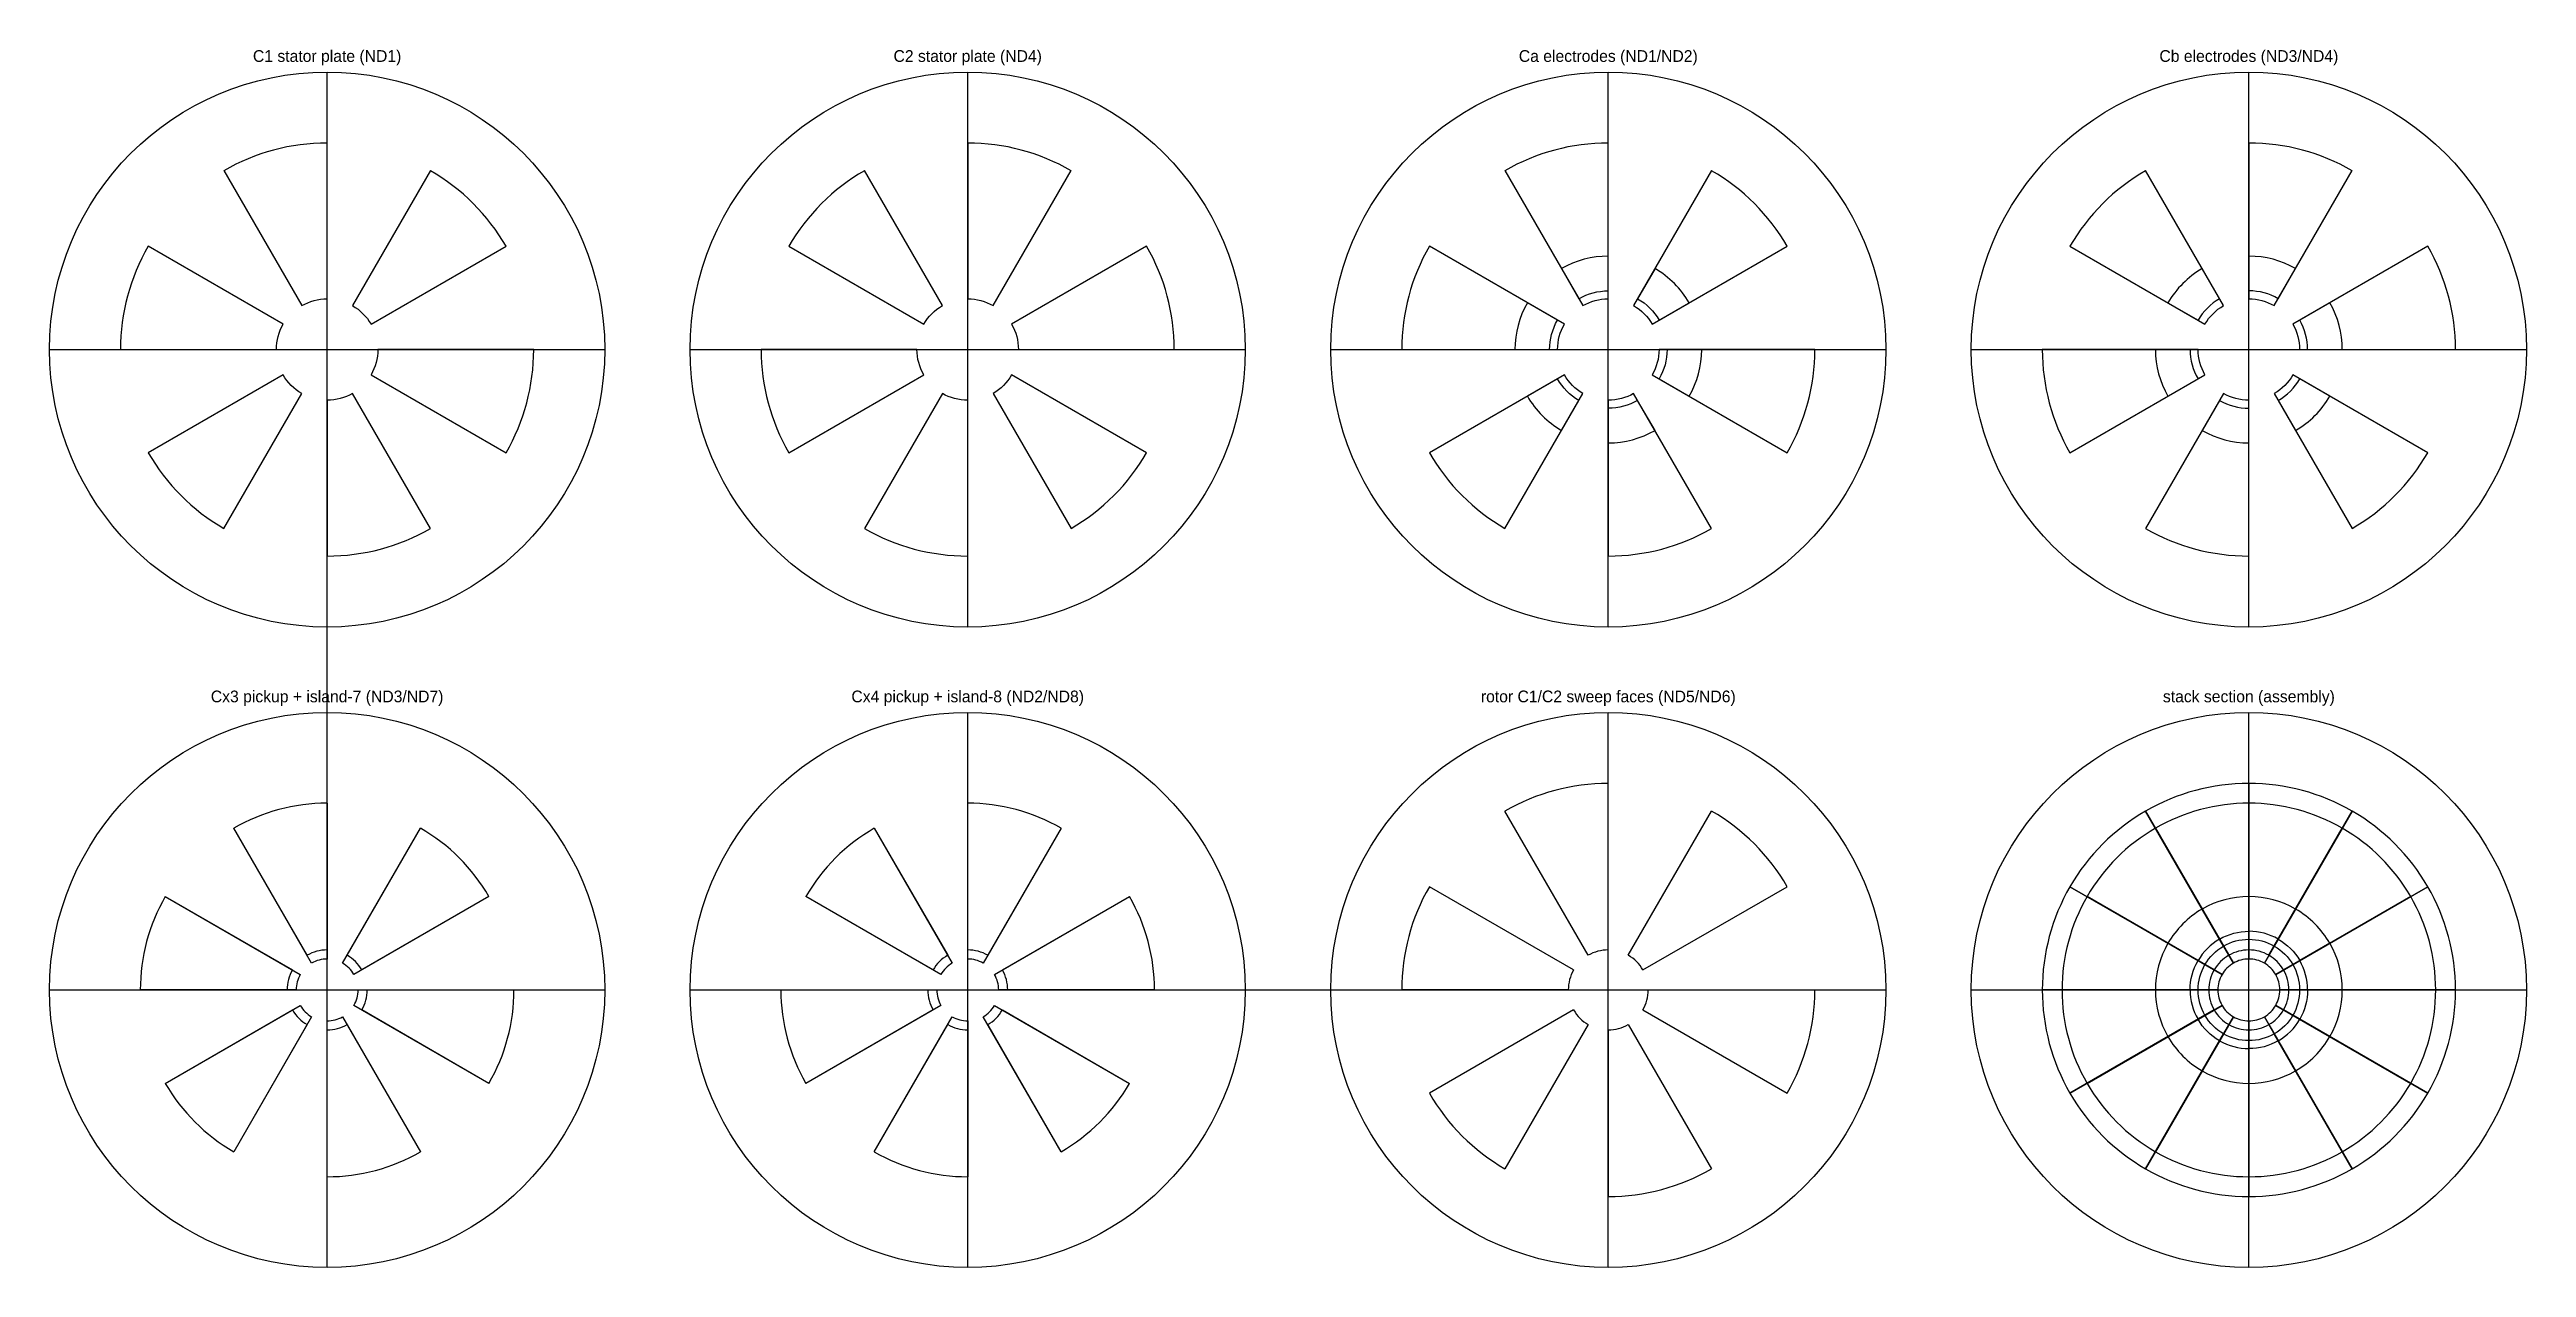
# Model space of a CAD drawing. Header units: millimetres. Extents: x -1895 to 7091, y -3420 to 1632.
# Drawn here: x -520 to 4120, y -3420 to -1138 of the extents above; entities that cross this region are included whole.
import ezdxf
from ezdxf.enums import TextEntityAlignment as Align

# ---------------------------------------------------------------- set-up
doc = ezdxf.new("R2010")
doc.units = ezdxf.units.MM
for name, color, linetype in [('00-VIEW-FRAMES', 9, 'Continuous'), ('ND1-C1-STATOR-PLATE', 1, 'Continuous'), ('ND10-ROTOR-C2-FACE', 5, 'Continuous'), ('ND2-Ca-ELECTRODE', 2, 'Continuous'), ('ND2-Cx4-PICKUP-STATOR', 2, 'Continuous'), ('ND3-Cb-ELECTRODE', 3, 'Continuous'), ('ND3-Cx3-PICKUP-STATOR', 3, 'Continuous'), ('ND4-C2-STATOR-PLATE', 1, 'Continuous'), ('ND7-ISLAND-BARS-onB', 6, 'Continuous'), ('ND8-ISLAND-BARS-onA', 6, 'Continuous'), ('ND9-ROTOR-C1-FACE', 5, 'Continuous')]:
    doc.layers.add(name, color=color, linetype=linetype)

msp = doc.modelspace()

# ---------------------------------------------------------------- texts
at = {"layer": '00-VIEW-FRAMES', "color": 7}
for s, p in [('C1 stator plate (ND1)', (0, -1150)), ('C2 stator plate (ND4)', (1200, -1150)), ('Ca electrodes (ND1/ND2)', (2400, -1150)), ('Cb electrodes (ND3/ND4)', (3600, -1150)), ('Cx3 pickup + island-7 (ND3/ND7)', (0, -2350)), ('Cx4 pickup + island-8 (ND2/ND8)', (1200, -2350)), ('rotor C1/C2 sweep faces (ND5/ND6)', (2400, -2350)), ('stack section (assembly)', (3600, -2350))]:
    msp.add_text(s, height=22, dxfattribs=at).set_placement(p, align=Align.MIDDLE_CENTER)

# ---------------------------------------------------------------- linework, layer by layer
at = {"layer": '00-VIEW-FRAMES', "color": 9}
for p, q in [((0, -3420), (0, -1180)), ((1200, -2220), (1200, -1180)), ((2400, -2220), (2400, -1180)), ((3600, -2220), (3600, -1180)), ((-520, -1700), (520, -1700)), ((680, -1700), (1720, -1700)), ((1880, -1700), (2920, -1700)), ((3080, -1700), (4120, -1700)), ((0, -3420), (0, -2380)), ((1200, -3420), (1200, -2380)), ((2400, -3420), (2400, -2380)), ((3600, -3420), (3600, -2380)), ((-520, -2900), (520, -2900)), ((680, -2900), (1880, -2900)), ((1880, -2900), (2920, -2900)), ((3080, -2900), (4120, -2900)), ((2400, -3420), (2400, -3391))]:
    msp.add_line(p, q, dxfattribs=at)
at = {"layer": '00-VIEW-FRAMES'}
for centre in [(0, -1700), (1200, -1700), (2400, -1700), (3600, -1700), (0, -2900), (1200, -2900), (2400, -2900), (3600, -2900)]:
    msp.add_circle(centre, 520, dxfattribs=at)
at = {"layer": 'ND1-C1-STATOR-PLATE'}
for points in [[(-193.5, -1364.8), (-47.5, -1617.7, -0.131652), (0, -1605), (0, -1313)], [(2206.5, -1364.8), (2352.5, -1617.7, -0.131652), (2400, -1605), (2400, -1313)], [(193.5, -1364.8), (47.5, -1617.7, -0.131652), (82.3, -1652.5), (335.2, -1506.5)], [(2593.5, -1364.8), (2447.5, -1617.7, -0.131652), (2482.3, -1652.5), (2735.2, -1506.5)], [(-387, -1700), (-95, -1700, -0.131652), (-82.3, -1652.5), (-335.2, -1506.5)], [(2013, -1700), (2305, -1700, -0.131652), (2317.7, -1652.5), (2064.8, -1506.5)], [(387, -1700), (95, -1700, -0.131652), (82.3, -1747.5), (335.2, -1893.5)], [(2787, -1700), (2495, -1700, -0.131652), (2482.3, -1747.5), (2735.2, -1893.5)], [(-193.5, -2035.2), (-47.5, -1782.3, -0.131652), (-82.3, -1747.5), (-335.2, -1893.5)], [(2206.5, -2035.2), (2352.5, -1782.3, -0.131652), (2317.7, -1747.5), (2064.8, -1893.5)], [(193.5, -2035.2), (47.5, -1782.3, -0.131652), (0, -1795), (0, -2087)], [(2593.5, -2035.2), (2447.5, -1782.3, -0.131652), (2400, -1795), (2400, -2087)], [(3406.5, -2564.8), (3552.5, -2817.7, -0.131652), (3600, -2805), (3600, -2513)], [(3793.5, -2564.8), (3647.5, -2817.7, -0.131652), (3682.3, -2852.5), (3935.2, -2706.5)], [(3213, -2900), (3505, -2900, -0.131652), (3517.7, -2852.5), (3264.8, -2706.5)], [(3987, -2900), (3695, -2900, -0.131652), (3682.3, -2947.5), (3935.2, -3093.5)], [(3406.5, -3235.2), (3552.5, -2982.3, -0.131652), (3517.7, -2947.5), (3264.8, -3093.5)], [(3793.5, -3235.2), (3647.5, -2982.3, -0.131652), (3600, -2995), (3600, -3287)]]:
    msp.add_lwpolyline(points, format="xyb", dxfattribs=at)
for centre, start, end in [((0, -1700), 90, 120), ((2400, -1700), 90, 120), ((0, -1700), 30, 60), ((2400, -1700), 30, 60), ((0, -1700), 150, 180), ((2400, -1700), 150, 180), ((0, -1700), 330, 360), ((2400, -1700), 330, 360), ((0, -1700), 210, 240), ((2400, -1700), 210, 240), ((0, -1700), 270, 300), ((2400, -1700), 270, 300), ((3600, -2900), 90, 120), ((3600, -2900), 30, 60), ((3600, -2900), 150, 180), ((3600, -2900), 330, 0), ((3600, -2900), 210, 240), ((3600, -2900), 270, 300)]:
    msp.add_arc(centre, 387, start, end, dxfattribs=at)
at = {"layer": 'ND10-ROTOR-C2-FACE'}
for points in [[(2400, -2825), (2400, -2513)], [(3600, -2825), (3600, -2513)], [(2362.5, -2835), (2206.5, -2564.8)], [(2437.5, -2835), (2593.5, -2564.8)], [(3562.5, -2835), (3406.5, -2564.8)], [(3637.5, -2835), (3793.5, -2564.8)], [(2335, -2862.5), (2064.8, -2706.5)], [(2465, -2862.5), (2735.2, -2706.5)], [(3535, -2862.5), (3264.8, -2706.5)], [(3665, -2862.5), (3935.2, -2706.5)], [(2325, -2900), (2013, -2900)], [(2475, -2900), (2787, -2900)], [(3525, -2900), (3213, -2900)], [(3675, -2900), (3987, -2900)], [(2335, -2937.5), (2064.8, -3093.5)], [(2362.5, -2965), (2206.5, -3235.2)], [(2437.5, -2965), (2593.5, -3235.2)], [(2465, -2937.5), (2735.2, -3093.5)], [(3535, -2937.5), (3264.8, -3093.5)], [(3562.5, -2965), (3406.5, -3235.2)], [(3637.5, -2965), (3793.5, -3235.2)], [(3665, -2937.5), (3935.2, -3093.5)], [(2400, -2975), (2400, -3287)], [(3600, -2975), (3600, -3287)]]:
    msp.add_lwpolyline(points, dxfattribs=at)
for centre, radius, start, end in [((2400, -2900), 387, 90, 120), ((3600, -2900), 387, 90, 120), ((2400, -2900), 387, 30, 60), ((3600, -2900), 387, 30, 60), ((2400, -2900), 387, 150, 180), ((3600, -2900), 387, 150, 180), ((2400, -2900), 75, 90, 120), ((3600, -2900), 75, 90, 120), ((2400, -2900), 75, 150, 180), ((2400, -2900), 75, 30, 60), ((3600, -2900), 75, 150, 180), ((3600, -2900), 75, 30, 60), ((2400, -2900), 75, 330, 0), ((2400, -2900), 387, 330, 0), ((3600, -2900), 75, 330, 0), ((3600, -2900), 387, 330, 0), ((2400, -2900), 75, 210, 240), ((2400, -2900), 75, 270, 300), ((3600, -2900), 75, 210, 240), ((3600, -2900), 75, 270, 300), ((2400, -2900), 387, 210, 240), ((3600, -2900), 387, 210, 240), ((2400, -2900), 387, 270, 300), ((3600, -2900), 387, 270, 300)]:
    msp.add_arc(centre, radius, start, end, dxfattribs=at)
at = {"layer": 'ND2-Ca-ELECTRODE'}
for points in [[(2312.5, -1548.4), (2345, -1604.7, -0.131652), (2400, -1590), (2400, -1525)], [(2487.5, -1548.4), (2455, -1604.7, -0.131652), (2495.3, -1645), (2551.6, -1612.5)], [(2225, -1700), (2290, -1700, -0.131652), (2304.7, -1645), (2248.4, -1612.5)], [(2575, -1700), (2510, -1700, -0.131652), (2495.3, -1755), (2551.6, -1787.5)], [(2312.5, -1851.6), (2345, -1795.3, -0.131652), (2304.7, -1755), (2248.4, -1787.5)], [(2487.5, -1851.6), (2455, -1795.3, -0.131652), (2400, -1810), (2400, -1875)], [(3512.5, -2748.4), (3545, -2804.7, -0.131652), (3600, -2790), (3600, -2725)], [(3687.5, -2748.4), (3655, -2804.7, -0.131652), (3695.3, -2845), (3751.6, -2812.5)], [(3425, -2900), (3490, -2900, -0.131652), (3504.7, -2845), (3448.4, -2812.5)], [(3775, -2900), (3710, -2900, -0.131652), (3695.3, -2955), (3751.6, -2987.5)], [(3512.5, -3051.6), (3545, -2995.3, -0.131652), (3504.7, -2955), (3448.4, -2987.5)], [(3687.5, -3051.6), (3655, -2995.3, -0.131652), (3600, -3010), (3600, -3075)]]:
    msp.add_lwpolyline(points, format="xyb", dxfattribs=at)
for centre, start, end in [((2400, -1700), 90, 120), ((2400, -1700), 30, 60), ((2400, -1700), 150, 180), ((2400, -1700), 330, 0), ((2400, -1700), 210, 240), ((2400, -1700), 270, 300), ((3600, -2900), 90, 120), ((3600, -2900), 30, 60), ((3600, -2900), 150, 180), ((3600, -2900), 330, 0), ((3600, -2900), 210, 240), ((3600, -2900), 270, 300)]:
    msp.add_arc(centre, 175, start, end, dxfattribs=at)
at = {"layer": 'ND2-Cx4-PICKUP-STATOR'}
for p, q in [((1200, -2842), (1200, -2550)), ((3600, -2842), (3600, -2550)), ((1025, -2596.9), (1171, -2849.8)), ((1375, -2596.9), (1229, -2849.8)), ((3425, -2596.9), (3571, -2849.8)), ((3775, -2596.9), (3629, -2849.8)), ((1149.8, -2871), (896.9, -2725)), ((1250.2, -2871), (1503.1, -2725)), ((3549.8, -2871), (3296.9, -2725)), ((3650.2, -2871), (3903.1, -2725)), ((850, -2900), (1142, -2900)), ((1550, -2900), (1258, -2900)), ((3250, -2900), (3542, -2900)), ((3950, -2900), (3658, -2900)), ((1149.8, -2929), (896.9, -3075)), ((1025, -3203.1), (1171, -2950.2)), ((1200, -2958), (1200, -3250)), ((1375, -3203.1), (1229, -2950.2)), ((1250.2, -2929), (1503.1, -3075)), ((3549.8, -2929), (3296.9, -3075)), ((3425, -3203.1), (3571, -2950.2)), ((3600, -2958), (3600, -3250)), ((3775, -3203.1), (3629, -2950.2)), ((3650.2, -2929), (3903.1, -3075))]:
    msp.add_line(p, q, dxfattribs=at)
for centre, radius, start, end in [((1200, -2900), 350, 60, 90), ((3600, -2900), 350, 60, 90), ((1200, -2900), 350, 120, 150), ((3600, -2900), 350, 120, 150), ((1200, -2900), 350, 0, 30), ((3600, -2900), 350, 0, 30), ((1200, -2900), 58, 120, 150), ((1200, -2900), 58, 60, 90), ((1200, -2900), 58, 360, 30), ((3600, -2900), 58, 120, 150), ((3600, -2900), 58, 60, 90), ((3600, -2900), 58, 360, 30), ((1200, -2900), 350, 180, 210), ((1200, -2900), 58, 180, 210), ((3600, -2900), 350, 180, 210), ((3600, -2900), 58, 180, 210), ((1200, -2900), 58, 240, 270), ((1200, -2900), 58, 300, 330), ((3600, -2900), 58, 240, 270), ((3600, -2900), 58, 300, 330), ((1200, -2900), 350, 300, 330), ((3600, -2900), 350, 300, 330), ((1200, -2900), 350, 240, 270), ((3600, -2900), 350, 240, 270)]:
    msp.add_arc(centre, radius, start, end, dxfattribs=at)
at = {"layer": 'ND3-Cb-ELECTRODE'}
for p, q in [((3600, -1525), (3600, -1590)), ((3545, -1604.7), (3512.5, -1548.4)), ((3655, -1604.7), (3687.5, -1548.4)), ((3448.4, -1612.5), (3504.7, -1645)), ((3751.6, -1612.5), (3695.3, -1645)), ((3490, -1700), (3425, -1700)), ((3710, -1700), (3775, -1700)), ((3448.4, -1787.5), (3504.7, -1755)), ((3751.6, -1787.5), (3695.3, -1755)), ((3545, -1795.3), (3512.5, -1851.6)), ((3655, -1795.3), (3687.5, -1851.6)), ((3600, -1875), (3600, -1810)), ((3600, -2725), (3600, -2790)), ((3545, -2804.7), (3512.5, -2748.4)), ((3655, -2804.7), (3687.5, -2748.4)), ((3448.4, -2812.5), (3504.7, -2845)), ((3751.6, -2812.5), (3695.3, -2845)), ((3490, -2900), (3425, -2900)), ((3710, -2900), (3775, -2900)), ((3448.4, -2987.5), (3504.7, -2955)), ((3751.6, -2987.5), (3695.3, -2955)), ((3545, -2995.3), (3512.5, -3051.6)), ((3600, -3075), (3600, -3010)), ((3655, -2995.3), (3687.5, -3051.6))]:
    msp.add_line(p, q, dxfattribs=at)
for centre, radius, start, end in [((3600, -1700), 175, 60, 90), ((3600, -1700), 175, 120, 150), ((3600, -1700), 110, 120, 150), ((3600, -1700), 110, 60, 90), ((3600, -1700), 175, 0, 30), ((3600, -1700), 110, 0, 30), ((3600, -1700), 175, 180, 210), ((3600, -1700), 110, 180, 210), ((3600, -1700), 110, 300, 330), ((3600, -1700), 110, 240, 270), ((3600, -1700), 175, 300, 330), ((3600, -1700), 175, 240, 270), ((3600, -2900), 175, 60, 90), ((3600, -2900), 175, 120, 150), ((3600, -2900), 110, 120, 150), ((3600, -2900), 110, 60, 90), ((3600, -2900), 175, 0, 30), ((3600, -2900), 110, 0, 30), ((3600, -2900), 175, 180, 210), ((3600, -2900), 110, 180, 210), ((3600, -2900), 110, 300, 330), ((3600, -2900), 110, 240, 270), ((3600, -2900), 175, 300, 330), ((3600, -2900), 175, 240, 270)]:
    msp.add_arc(centre, radius, start, end, dxfattribs=at)
at = {"layer": 'ND3-Cx3-PICKUP-STATOR'}
for p, q in [((0, -2550), (0, -2842)), ((3600, -2550), (3600, -2842)), ((-29, -2849.8), (-175, -2596.9)), ((29, -2849.8), (175, -2596.9)), ((3571, -2849.8), (3425, -2596.9)), ((3629, -2849.8), (3775, -2596.9)), ((-303.1, -2725), (-50.2, -2871)), ((303.1, -2725), (50.2, -2871)), ((3296.9, -2725), (3549.8, -2871)), ((3903.1, -2725), (3650.2, -2871)), ((-58, -2900), (-350, -2900)), ((58, -2900), (350, -2900)), ((3542, -2900), (3250, -2900)), ((3658, -2900), (3950, -2900)), ((-303.1, -3075), (-50.2, -2929)), ((-29, -2950.2), (-175, -3203.1)), ((0, -3250), (0, -2958)), ((29, -2950.2), (175, -3203.1)), ((303.1, -3075), (50.2, -2929)), ((3296.9, -3075), (3549.8, -2929)), ((3571, -2950.2), (3425, -3203.1)), ((3600, -3250), (3600, -2958)), ((3629, -2950.2), (3775, -3203.1)), ((3903.1, -3075), (3650.2, -2929))]:
    msp.add_line(p, q, dxfattribs=at)
for centre, radius, start, end in [((0, -2900), 350, 90, 120), ((3600, -2900), 350, 90, 120), ((0, -2900), 350, 30, 60), ((3600, -2900), 350, 30, 60), ((0, -2900), 350, 150, 180), ((3600, -2900), 350, 150, 180), ((0, -2900), 58, 150, 180), ((0, -2900), 58, 90, 120), ((0, -2900), 58, 30, 60), ((3600, -2900), 58, 150, 180), ((3600, -2900), 58, 90, 120), ((3600, -2900), 58, 30, 60), ((0, -2900), 58, 330, 0), ((0, -2900), 350, 330, 0), ((3600, -2900), 58, 330, 0), ((3600, -2900), 350, 330, 0), ((0, -2900), 58, 210, 240), ((0, -2900), 58, 270, 300), ((3600, -2900), 58, 210, 240), ((3600, -2900), 58, 270, 300), ((0, -2900), 350, 210, 240), ((3600, -2900), 350, 210, 240), ((0, -2900), 350, 270, 300), ((3600, -2900), 350, 270, 300)]:
    msp.add_arc(centre, radius, start, end, dxfattribs=at)
at = {"layer": 'ND4-C2-STATOR-PLATE'}
for points in [[(1200, -1313), (1200, -1605, -0.131652), (1247.5, -1617.7), (1393.5, -1364.8)], [(3600, -1313), (3600, -1605, -0.131652), (3647.5, -1617.7), (3793.5, -1364.8)], [(864.8, -1506.5), (1117.7, -1652.5, -0.131652), (1152.5, -1617.7), (1006.5, -1364.8)], [(3264.8, -1506.5), (3517.7, -1652.5, -0.131652), (3552.5, -1617.7), (3406.5, -1364.8)], [(1535.2, -1506.5), (1282.3, -1652.5, -0.131652), (1295, -1700), (1587, -1700)], [(3935.2, -1506.5), (3682.3, -1652.5, -0.131652), (3695, -1700), (3987, -1700)], [(864.8, -1893.5), (1117.7, -1747.5, -0.131652), (1105, -1700), (813, -1700)], [(3264.8, -1893.5), (3517.7, -1747.5, -0.131652), (3505, -1700), (3213, -1700)], [(1535.2, -1893.5), (1282.3, -1747.5, -0.131652), (1247.5, -1782.3), (1393.5, -2035.2)], [(3935.2, -1893.5), (3682.3, -1747.5, -0.131652), (3647.5, -1782.3), (3793.5, -2035.2)], [(1200, -2087), (1200, -1795, -0.131652), (1152.5, -1782.3), (1006.5, -2035.2)], [(3600, -2087), (3600, -1795, -0.131652), (3552.5, -1782.3), (3406.5, -2035.2)], [(3600, -2513), (3600, -2805, -0.131652), (3647.5, -2817.7), (3793.5, -2564.8)], [(3264.8, -2706.5), (3517.7, -2852.5, -0.131652), (3552.5, -2817.7), (3406.5, -2564.8)], [(3935.2, -2706.5), (3682.3, -2852.5, -0.131652), (3695, -2900), (3987, -2900)], [(3264.8, -3093.5), (3517.7, -2947.5, -0.131652), (3505, -2900), (3213, -2900)], [(3935.2, -3093.5), (3682.3, -2947.5, -0.131652), (3647.5, -2982.3), (3793.5, -3235.2)], [(3600, -3287), (3600, -2995, -0.131652), (3552.5, -2982.3), (3406.5, -3235.2)]]:
    msp.add_lwpolyline(points, format="xyb", dxfattribs=at)
for centre, start, end in [((1200, -1700), 60, 90), ((3600, -1700), 60, 90), ((1200, -1700), 120, 150), ((3600, -1700), 120, 150), ((1200, -1700), 0, 30), ((3600, -1700), 0, 30), ((1200, -1700), 180, 210), ((3600, -1700), 180, 210), ((1200, -1700), 300, 330), ((3600, -1700), 300, 330), ((1200, -1700), 240, 270), ((3600, -1700), 240, 270), ((3600, -2900), 60, 90), ((3600, -2900), 120, 150), ((3600, -2900), 0, 30), ((3600, -2900), 180, 210), ((3600, -2900), 300, 330), ((3600, -2900), 240, 270)]:
    msp.add_arc(centre, 387, start, end, dxfattribs=at)
at = {"layer": 'ND7-ISLAND-BARS-onB'}
for p, q in [((0, -2550), (0, -2825)), ((3600, -2550), (3600, -2825)), ((-37.5, -2835), (-175, -2596.9)), ((37.5, -2835), (175, -2596.9)), ((3562.5, -2835), (3425, -2596.9)), ((3637.5, -2835), (3775, -2596.9)), ((-303.1, -2725), (-65, -2862.5)), ((303.1, -2725), (65, -2862.5)), ((3296.9, -2725), (3535, -2862.5)), ((3903.1, -2725), (3665, -2862.5)), ((-75, -2900), (-350, -2900)), ((75, -2900), (350, -2900)), ((3525, -2900), (3250, -2900)), ((3675, -2900), (3950, -2900)), ((-303.1, -3075), (-65, -2937.5)), ((-37.5, -2965), (-175, -3203.1)), ((37.5, -2965), (175, -3203.1)), ((303.1, -3075), (65, -2937.5)), ((3296.9, -3075), (3535, -2937.5)), ((3562.5, -2965), (3425, -3203.1)), ((3637.5, -2965), (3775, -3203.1)), ((3903.1, -3075), (3665, -2937.5)), ((0, -3250), (0, -2975)), ((3600, -3250), (3600, -2975))]:
    msp.add_line(p, q, dxfattribs=at)
for centre, radius, start, end in [((0, -2900), 350, 90, 120), ((3600, -2900), 350, 90, 120), ((0, -2900), 350, 30, 60), ((3600, -2900), 350, 30, 60), ((0, -2900), 350, 150, 180), ((3600, -2900), 350, 150, 180), ((0, -2900), 75, 90, 120), ((3600, -2900), 75, 90, 120), ((0, -2900), 75, 150, 180), ((0, -2900), 75, 30, 60), ((3600, -2900), 75, 150, 180), ((3600, -2900), 75, 30, 60), ((0, -2900), 75, 330, 0), ((0, -2900), 350, 330, 0), ((3600, -2900), 75, 330, 0), ((3600, -2900), 350, 330, 0), ((0, -2900), 75, 210, 240), ((0, -2900), 75, 270, 300), ((3600, -2900), 75, 210, 240), ((3600, -2900), 75, 270, 300), ((0, -2900), 350, 210, 240), ((3600, -2900), 350, 210, 240), ((0, -2900), 350, 270, 300), ((3600, -2900), 350, 270, 300)]:
    msp.add_arc(centre, radius, start, end, dxfattribs=at)
at = {"layer": 'ND8-ISLAND-BARS-onA'}
for p, q in [((1200, -2825), (1200, -2550)), ((3600, -2825), (3600, -2550)), ((1025, -2596.9), (1162.5, -2835)), ((1375, -2596.9), (1237.5, -2835)), ((3425, -2596.9), (3562.5, -2835)), ((3775, -2596.9), (3637.5, -2835)), ((1135, -2862.5), (896.9, -2725)), ((1265, -2862.5), (1503.1, -2725)), ((3535, -2862.5), (3296.9, -2725)), ((3665, -2862.5), (3903.1, -2725)), ((850, -2900), (1125, -2900)), ((1550, -2900), (1275, -2900)), ((3250, -2900), (3525, -2900)), ((3950, -2900), (3675, -2900)), ((1135, -2937.5), (896.9, -3075)), ((1025, -3203.1), (1162.5, -2965)), ((1375, -3203.1), (1237.5, -2965)), ((1265, -2937.5), (1503.1, -3075)), ((3535, -2937.5), (3296.9, -3075)), ((3425, -3203.1), (3562.5, -2965)), ((3775, -3203.1), (3637.5, -2965)), ((3665, -2937.5), (3903.1, -3075)), ((1200, -2975), (1200, -3250)), ((3600, -2975), (3600, -3250))]:
    msp.add_line(p, q, dxfattribs=at)
for centre, radius, start, end in [((1200, -2900), 350, 60, 90), ((3600, -2900), 350, 60, 90), ((1200, -2900), 350, 120, 150), ((3600, -2900), 350, 120, 150), ((1200, -2900), 350, 0, 30), ((3600, -2900), 350, 0, 30), ((1200, -2900), 75, 60, 90), ((3600, -2900), 75, 60, 90), ((1200, -2900), 75, 120, 150), ((1200, -2900), 75, 0, 30), ((3600, -2900), 75, 120, 150), ((3600, -2900), 75, 0, 30), ((1200, -2900), 350, 180, 210), ((1200, -2900), 75, 180, 210), ((3600, -2900), 350, 180, 210), ((3600, -2900), 75, 180, 210), ((1200, -2900), 75, 240, 270), ((1200, -2900), 75, 300, 330), ((3600, -2900), 75, 240, 270), ((3600, -2900), 75, 300, 330), ((1200, -2900), 350, 300, 330), ((3600, -2900), 350, 300, 330), ((1200, -2900), 350, 240, 270), ((3600, -2900), 350, 240, 270)]:
    msp.add_arc(centre, radius, start, end, dxfattribs=at)
at = {"layer": 'ND9-ROTOR-C1-FACE'}
for points in [[(2400, -2825), (2400, -2513)], [(3600, -2825), (3600, -2513)], [(2362.5, -2835), (2206.5, -2564.8)], [(2437.5, -2835), (2593.5, -2564.8)], [(3562.5, -2835), (3406.5, -2564.8)], [(3637.5, -2835), (3793.5, -2564.8)], [(2335, -2862.5), (2064.8, -2706.5)], [(2465, -2862.5), (2735.2, -2706.5)], [(3535, -2862.5), (3264.8, -2706.5)], [(3665, -2862.5), (3935.2, -2706.5)], [(2325, -2900), (2013, -2900)], [(2475, -2900), (2787, -2900)], [(3525, -2900), (3213, -2900)], [(3675, -2900), (3987, -2900)], [(2335, -2937.5), (2064.8, -3093.5)], [(2362.5, -2965), (2206.5, -3235.2)], [(2437.5, -2965), (2593.5, -3235.2)], [(2465, -2937.5), (2735.2, -3093.5)], [(3535, -2937.5), (3264.8, -3093.5)], [(3562.5, -2965), (3406.5, -3235.2)], [(3637.5, -2965), (3793.5, -3235.2)], [(3665, -2937.5), (3935.2, -3093.5)], [(2400, -2975), (2400, -3287)], [(3600, -2975), (3600, -3287)]]:
    msp.add_lwpolyline(points, dxfattribs=at)
for centre, radius, start, end in [((2400, -2900), 387, 90, 120), ((3600, -2900), 387, 90, 120), ((2400, -2900), 387, 30, 60), ((3600, -2900), 387, 30, 60), ((2400, -2900), 387, 150, 180), ((3600, -2900), 387, 150, 180), ((2400, -2900), 75, 90, 120), ((3600, -2900), 75, 90, 120), ((2400, -2900), 75, 150, 180), ((2400, -2900), 75, 30, 60), ((3600, -2900), 75, 150, 180), ((3600, -2900), 75, 30, 60), ((2400, -2900), 75, 330, 0), ((2400, -2900), 387, 330, 0), ((3600, -2900), 75, 330, 0), ((3600, -2900), 387, 330, 0), ((2400, -2900), 75, 210, 240), ((2400, -2900), 75, 270, 300), ((3600, -2900), 75, 210, 240), ((3600, -2900), 75, 270, 300), ((2400, -2900), 387, 210, 240), ((3600, -2900), 387, 210, 240), ((2400, -2900), 387, 270, 300), ((3600, -2900), 387, 270, 300)]:
    msp.add_arc(centre, radius, start, end, dxfattribs=at)

msp.set_redraw_order([(e.dxf.handle, doc.entitydb.next_handle()) for e in msp.query("TEXT MTEXT ATTDEF DIMENSION ARC_DIMENSION")])  # texts and dimensions are drawn at this point

doc.saveas('drawing.dxf')
